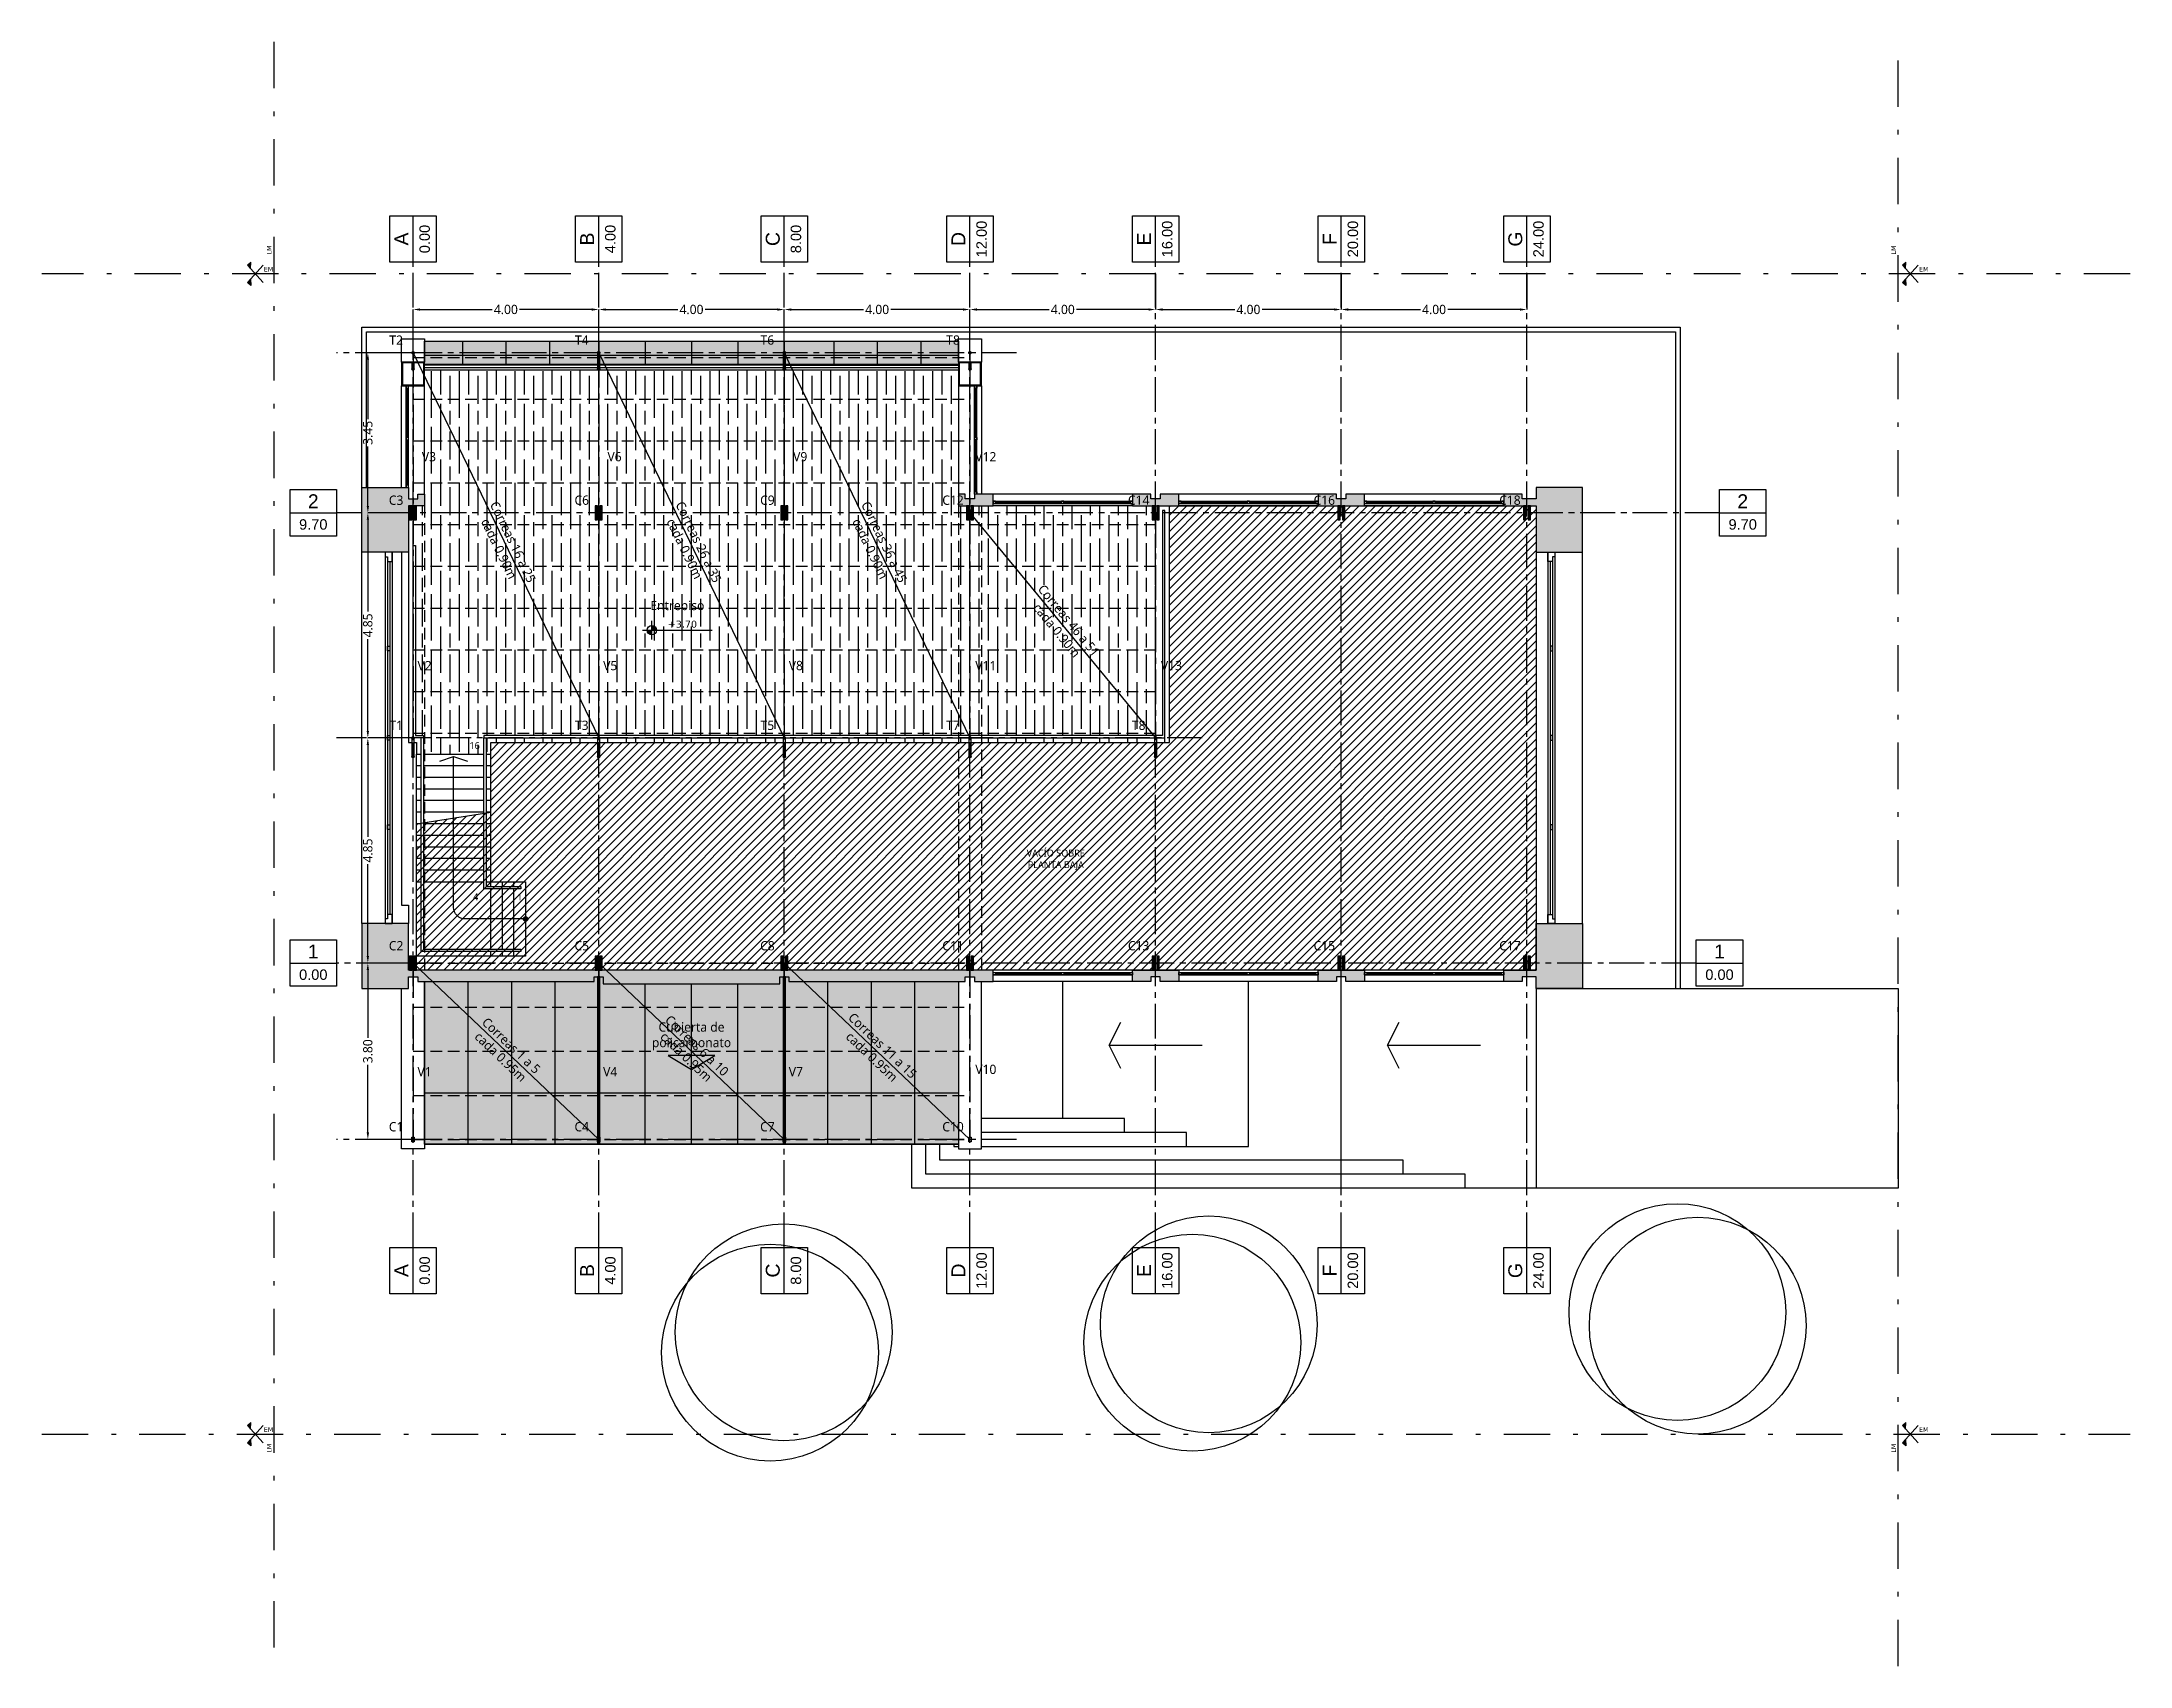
# Model space of a CAD drawing. Header units: inches. Extents: x -5 to 57, y -105 to 48.
# Drawn here: x -5 to 40, y -55 to -20 of the extents above; entities that cross this region are included whole.
import ezdxf

# ---------------------------------------------------------------- set-up
doc = ezdxf.new("R2010")
doc.units = ezdxf.units.IN
doc.header["$MEASUREMENT"] = 0
for name, pattern in [('CENTER2', [1.125, 0.75, -0.125, 0.125, -0.125]), ('CONTINUA', [0]), ('DASHDOT', [25.4, 12.7, -6.35, 0, -6.35]), ('DASHDOTX2', [2, 1, -0.5, 0, -0.5]), ('DASHED2', [0.375, 0.25, -0.125]), ('DIVIDEX2', [63.5, 25.4, -12.7, 0, -12.7, 0, -12.7])]:
    doc.linetypes.add(name, pattern=pattern)
doc.layers.get('Defpoints').update_dxf_attribs({"color": 140})
for name, color, linetype in [('AL-aberturas', 2, 'Continuous'), ('AL-Mamp', 3, 'Continuous'), ('AL-Pavimentos', 1, 'Continuous'), ('Al-Proyecciones', 1, 'DASHED2'), ('DIM-Cotas100', 2, 'Continuous'), ('DIM-Estructura', 2, 'Continuous'), ('EJES-Estructura', 3, 'CENTER2'), ('EJES-Terreno', 2, 'DIVIDEX2'), ('ES-Columna', 4, 'CONTINUA'), ('ES-CorreaViga', 240, 'Continuous'), ('ES-Primaria', 3, 'CENTER2'), ('ES-Secundaria', 1, 'DASHED2'), ('ES-Tensor', 4, 'Continuous'), ('HTC-Estructura', 250, 'CONTINUA'), ('HTC-Plantas', 8, 'Continuous'), ('HTC-Vidrios', 254, 'Continuous'), ('TXT-Estructura', 4, 'DASHDOT'), ('TXT-Locales', 1, 'Continuous')]:
    doc.layers.add(name, color=color, linetype=linetype)
doc.layers.add('HTC-Humedo', color=254, linetype='Continuous', lineweight=9)
doc.layers.add('HTC-Mamposterías', color=253, linetype='Continuous', lineweight=9)
doc.styles.add('2.0 RobotoLight', font='Roboto-Light.ttf', dxfattribs={"height": 0.2})
doc.styles.add('ARIAL', font='Roboto-Light.ttf', dxfattribs={"height": 0.03})
doc.styles.get("Standard").update_dxf_attribs({"font": 'arial.ttf'})
doc.dimstyles.new('Estructura', dxfattribs={"dimtxt": 0.2, "dimasz": 0.15, "dimexe": 0, "dimexo": 0, "dimgap": 0.04, "dimtad": 0, "dimrnd": 0.001, "dimzin": 0, "dimdsep": 46, "dimtxsty": '2.0 RobotoLight', "dimcen": 0.09, "dimclre": 8, "dimadec": 0, "dimazin": 0, "dimtfac": 1, "dimtix": 1, "dimtmove": 2, "dimatfit": 3, "dimfxl": 1, "dimtolj": 1, "dimtzin": 0, "dimarcsym": 0})

msp = doc.modelspace()

# ---------------------------------------------------------------- texts
at = {"layer": 'AL-Pavimentos', "char_height": 0.15, "attachment_point": 5, "style": 'ARIAL'}
for s, insert in [('\\pxqc;4', (4.35, -38.425)), ('\\pxqc;1', (5.3, -38.425))]:
    msp.add_mtext_dynamic_manual_height_columns(s, width=0.25, gutter_width=1250, heights=[0], dxfattribs=dict(at, insert=insert))
at = {"layer": 'Al-Proyecciones', "linetype": 'DASHED2', "insert": (4.327, -35.165), "char_height": 0.15, "attachment_point": 5, "style": 'ARIAL'}
msp.add_mtext_dynamic_manual_height_columns('\\pxqc;16', width=0.25, gutter_width=1250, heights=[0], dxfattribs=at)
at = {"layer": 'DIM-Cotas100', "lineweight": -3, "insert": (8.804, -32.473), "char_height": 0.2, "attachment_point": 2}
msp.add_mtext_dynamic_manual_height_columns('{\\fVerdana|b0|i0|c0|p34;\\H0.75x;+3.70}', width=1.11797, gutter_width=12.5, heights=[0], dxfattribs=at)
at = {"layer": 'EJES-Terreno', "linetype": 'CONTINUA', "char_height": 0.1, "attachment_point": 8, "rotation": 90}
for insert in [(-0.05, -24.453), (34.95, -24.453), (-0.05, -50.269), (34.95, -50.269)]:
    msp.add_mtext_dynamic_manual_height_columns('\\pxql;{\\fVerdana|b0|i0|c0|p34;LM}', width=0.26214, gutter_width=12.5, heights=[0], dxfattribs=dict(at, insert=insert))
at = {"layer": 'EJES-Terreno', "linetype": 'CONTINUA', "char_height": 0.1, "attachment_point": 8}
for insert in [(-0.085, -24.95), (-0.085, -24.95), (35.578, -24.95), (-0.085, -49.95), (35.578, -49.95)]:
    msp.add_mtext_dynamic_manual_height_columns('\\pxql;{\\fVerdana|b0|i0|c0|p34;EM}', width=0.26214, gutter_width=12.5, heights=[0], dxfattribs=dict(at, insert=insert))
at = {"layer": 'ES-Primaria', "lineweight": -3, "char_height": 0.2, "attachment_point": 5, "style": '2.0 RobotoLight'}
for s, insert in [('T2', (2.635, -26.428)), ('T4', (6.635, -26.428)), ('T6', (10.635, -26.428)), ('T8', (14.635, -26.428)), ('V3', (3.342, -28.941)), ('V6', (7.342, -28.941)), ('V9', (11.342, -28.941)), ('V12', (15.342, -28.941)), ('C3', (2.635, -29.878)), ('C6', (6.635, -29.878)), ('C9', (10.635, -29.878)), ('C12', (14.635, -29.878)), ('C14', (18.635, -29.878)), ('C16', (22.635, -29.878)), ('C18', (26.635, -29.878)), ('V2', (3.248, -33.441)), ('V5', (7.248, -33.441)), ('V8', (11.248, -33.441)), ('V11', (15.342, -33.441)), ('V13', (19.342, -33.441)), ('T1', (2.635, -34.728)), ('T3', (6.635, -34.728)), ('T5', (10.635, -34.728)), ('T7', (14.635, -34.728)), ('T8', (18.635, -34.728)), ('C2', (2.635, -39.478)), ('C5', (6.635, -39.478)), ('C8', (10.635, -39.478)), ('C11', (14.635, -39.478)), ('C13', (18.635, -39.478)), ('C15', (22.635, -39.478)), ('C17', (26.635, -39.478)), ('V1', (3.248, -42.191)), ('V4', (7.248, -42.191)), ('V7', (11.248, -42.191)), ('V10', (15.342, -42.141)), ('C1', (2.635, -43.378)), ('C4', (6.635, -43.378)), ('C7', (10.635, -43.378)), ('C10', (14.635, -43.378))]:
    msp.add_mtext_dynamic_manual_height_columns(s, width=2.47492, gutter_width=1, heights=[0.612], dxfattribs=dict(at, insert=insert))
at = {"layer": 'ES-Secundaria', "lineweight": -3, "char_height": 0.2, "attachment_point": 5, "style": '2.0 RobotoLight'}
for s, insert, rotation in [('Correas 16 a 25\\Pcada 0.90m', (5, -30.85), 295.7307), ('Correas 26 a 35\\Pcada 0.90m', (9, -30.85), 295.7307), ('Correas 36 a 45\\Pcada 0.90m', (13, -30.85), 295.7307), ('Correas 46 a 51 cada 0.90m', (17, -32.575), 309.5138), ('Correas 11 a 15\\Pcada 0.95m', (13, -41.75), 316.4688), ('Correas 1 a 5\\Pcada 0.95m', (5, -41.75), 316.4688), ('Correas 6 a 10\\Pcada 0.95m', (9, -41.75), 316.4688)]:
    msp.add_mtext_dynamic_manual_height_columns(s, width=2.47492, gutter_width=1, heights=[0.612], dxfattribs=dict(at, insert=insert, rotation=rotation))
at = {"layer": 'TXT-Estructura', "ltscale": 0.7, "attachment_point": 1, "rotation": 90}
for s, insert, char_height in [('\\pxqc;A', (2.6, -24.75), 0.3), ('\\pxqc;0.00', (3.137, -24.75), 0.225), ('\\pxqc;B', (6.6, -24.75), 0.3), ('\\pxqc;4.00', (7.137, -24.75), 0.225), ('\\pxqc;C', (10.6, -24.75), 0.3), ('\\pxqc;8.00', (11.137, -24.75), 0.225), ('\\pxqc;D', (14.6, -24.75), 0.3), ('\\pxqc;12.00', (15.137, -24.75), 0.225), ('\\pxqc;E', (18.6, -24.75), 0.3), ('\\pxqc;16.00', (19.137, -24.75), 0.225), ('\\pxqc;F', (22.6, -24.75), 0.3), ('\\pxqc;20.00', (23.137, -24.75), 0.225), ('\\pxqc;G', (26.6, -24.75), 0.3), ('\\pxqc;24.00', (27.137, -24.75), 0.225), ('\\pxqc;A', (2.6, -46.975), 0.3), ('\\pxqc;0.00', (3.137, -46.975), 0.225), ('\\pxqc;4.00', (7.137, -46.975), 0.225), ('\\pxqc;C', (10.6, -46.975), 0.3), ('\\pxqc;8.00', (11.137, -46.975), 0.225), ('\\pxqc;D', (14.6, -46.975), 0.3), ('\\pxqc;12.00', (15.137, -46.975), 0.225), ('\\pxqc;16.00', (19.137, -46.975), 0.225), ('\\pxqc;20.00', (23.137, -46.975), 0.225), ('\\pxqc;G', (26.6, -46.975), 0.3), ('\\pxqc;24.00', (27.137, -46.975), 0.225), ('\\pxqc;B', (6.6, -46.975), 0.3), ('\\pxqc;E', (18.6, -46.975), 0.3), ('\\pxqc;F', (22.6, -46.975), 0.3)]:
    msp.add_mtext_dynamic_manual_height_columns(s, width=1, gutter_width=12.5, heights=[0], dxfattribs=dict(at, insert=insert, char_height=char_height))
at = {"layer": 'TXT-Estructura', "ltscale": 0.7, "attachment_point": 1}
for s, insert, char_height in [('\\pxqc;2', (0.35, -29.75), 0.3), ('\\pxqc;2', (31.15, -29.75), 0.3), ('\\pxqc;9.70', (0.35, -30.287), 0.225), ('\\pxqc;9.70', (31.15, -30.287), 0.225), ('\\pxqc;1', (0.35, -39.45), 0.3), ('\\pxqc;1', (30.65, -39.45), 0.3), ('\\pxqc;0.00', (0.35, -39.987), 0.225), ('\\pxqc;0.00', (30.65, -39.987), 0.225)]:
    msp.add_mtext_dynamic_manual_height_columns(s, width=1, gutter_width=12.5, heights=[0], dxfattribs=dict(at, insert=insert, char_height=char_height))
at = {"layer": 'TXT-Locales', "lineweight": -3, "char_height": 0.2, "attachment_point": 5, "style": '2.0 RobotoLight'}
for s, width, heights, insert in [('Entrepiso', 2.32068, [0], (8.695, -32.179)), ('Cubierta de policarbonato', 2.47492, [0.612], (9, -41.429))]:
    msp.add_mtext_dynamic_manual_height_columns(s, width=width, gutter_width=1, heights=heights, dxfattribs=dict(at, insert=insert))
at = {"layer": 'TXT-Locales', "insert": (16.849, -37.625), "char_height": 0.15, "attachment_point": 5, "style": 'ARIAL'}
msp.add_mtext_dynamic_manual_height_columns('VACÍO SOBRE PLANTA BAJA', width=1.82802, gutter_width=1250, heights=[0], dxfattribs=at)

# ---------------------------------------------------------------- blocks, each defined once
blk = doc.blocks.new('columna')
at = {"layer": 'HTC-Estructura'}
h = blk.add_hatch(color=256, dxfattribs=at)
h.dxf.hatch_style = 1
h.paths.add_polyline_path([(0.1, 0), (0.15, 0), (0.15, 0.3), (0.1, 0.3)])
h.paths.add_polyline_path([(0, 0), (0.05, 0), (0.05, 0.3), (0, 0.3)])
for points in [[(0, 0), (0.05, 0), (0.05, 0.3), (0, 0.3)], [(0.1, 0), (0.15, 0), (0.15, 0.3), (0.1, 0.3)]]:
    blk.add_lwpolyline(points, close=True)
blk = doc.blocks.new('casilleros')
at = {"color": 4, "linetype": 'Continuous', "ltscale": 0.7}
blk.add_line((-0.5, 0), (0.5, 0), dxfattribs=at)
blk.add_lwpolyline([(0.5, -0.5), (-0.5, -0.5), (-0.5, 0.5), (0.5, 0.5)], close=True, dxfattribs=at)
blk = doc.blocks.new('eje')
h = blk.add_hatch(color=256)
h.dxf.hatch_style = 1
h.paths.add_polyline_path([(-277.836, -131.917), (-277.829, -132.058), (-277.762, -131.984)])
h = blk.add_hatch(color=256)
h.dxf.hatch_style = 1
h.paths.add_polyline_path([(-277.762, -132.353), (-277.829, -132.279), (-277.836, -132.42)])
at = {"linetype": 'CONTINUA'}
for points in [[(-277.829, -132.058), (-277.836, -131.917), (-277.762, -131.984), (-278.1, -132.353)], [(-277.829, -132.279), (-277.836, -132.42), (-277.762, -132.353), (-278.1, -131.984)]]:
    blk.add_lwpolyline(points, dxfattribs=at)
blk = doc.blocks.new('VentanalesLateral')
at = {"color": 9, "lineweight": -3}
for p, q in [((0, 0), (3, 0)), ((0, -0.05), (3, -0.05))]:
    blk.add_line(p, q, dxfattribs=at)
at = {"color": 0, "lineweight": -3}
for p, q in [((0.05, -0.025), (1.475, -0.025)), ((1.525, -0.025), (2.95, -0.025))]:
    blk.add_line(p, q, dxfattribs=at)
for points in [[(0, 0), (0.05, 0), (0.05, -0.05), (0, -0.05)], [(2.95, 0), (3, 0), (3, -0.05), (2.95, -0.05)], [(1.475, 0), (1.525, 0), (1.525, -0.05), (1.475, -0.05)]]:
    blk.add_lwpolyline(points, close=True, dxfattribs=at)
blk = doc.blocks.new('Ventana01')
at = {"color": 9, "lineweight": -3}
for p, q in [((-0.05, -2.34), (-0.05, 0)), ((0, -2.34), (0, 0))]:
    blk.add_line(p, q, dxfattribs=at)
at = {"color": 0, "lineweight": -3}
for p, q in [((-0.025, -1.115), (-0.025, -0.05)), ((-0.025, -2.29), (-0.025, -1.165))]:
    blk.add_line(p, q, dxfattribs=at)
for points in [[(-0.05, -0.05), (-0.05, 0), (0, 0), (0, -0.05)], [(-0.05, -1.165), (-0.05, -1.115), (0, -1.115), (0, -1.165)], [(-0.05, -2.34), (-0.05, -2.29), (0, -2.29), (0, -2.34)]]:
    blk.add_lwpolyline(points, close=True, dxfattribs=at)
blk = doc.blocks.new('Ventana02')
at = {"color": 9, "lineweight": -3}
for p, q in [((-0.05, 0), (-0.05, 2.19)), ((0, 0), (0, 2.19))]:
    blk.add_line(p, q, dxfattribs=at)
at = {"color": 0, "lineweight": -3}
for p, q in [((-0.025, 1.075), (-0.025, 2.14)), ((-0.025, 0.05), (-0.025, 1.025))]:
    blk.add_line(p, q, dxfattribs=at)
for points in [[(0, 2.14), (0, 2.19), (-0.05, 2.19), (-0.05, 2.14)], [(0, 1.025), (0, 1.075), (-0.05, 1.075), (-0.05, 1.025)], [(0, 0), (0, 0.05), (-0.05, 0.05), (-0.05, 0)]]:
    blk.add_lwpolyline(points, close=True, dxfattribs=at)
blk = doc.blocks.new('VentanaExtremos')
at = {"layer": 'AL-aberturas', "color": 8}
for p, q in [((-0.15, 8), (-0.15, 0)), ((-0.05, 7.8), (-0.05, 0.2)), ((0, 8), (0, 0))]:
    blk.add_line(p, q, dxfattribs=at)
at = {"layer": 'AL-aberturas', "lineweight": -3}
blk.add_line((-0.1, 7.8), (-0.1, 0.1), dxfattribs=at)
for points in [[(-0.15, 7.9), (-0.1, 7.9), (-0.1, 7.8), (0, 7.8), (0, 8), (-0.15, 8)], [(-0.1, 5.975), (-0.05, 5.975), (-0.05, 5.875), (-0.1, 5.875)], [(-0.1, 4.05), (-0.05, 4.05), (-0.05, 3.95), (-0.1, 3.95)], [(-0.1, 2.125), (-0.05, 2.125), (-0.05, 2.025), (-0.1, 2.025)]]:
    blk.add_lwpolyline(points, close=True, dxfattribs=at)
at = {"layer": 'AL-aberturas'}
blk.add_lwpolyline([(0, 0.2), (-0.1, 0.2), (-0.1, 0.1), (-0.15, 0.1), (-0.15, 0), (0, 0), (0, 0.2)], dxfattribs=at)
blk = doc.blocks.new('NivelPlanta')
at = {"lineweight": -3}
h = blk.add_hatch(color=256, dxfattribs=at)
h.dxf.hatch_style = 1
h.paths.add_polyline_path([(-0.1, 0, 0.414214), (0, -0.1), (0, 0)])
h.paths.add_polyline_path([(0, 0.1), (0, 0), (0.1, 0, 0.414214)])
for p, q in [((-0.2, 0), (1.3, 0)), ((0, -0.2), (0, 0.2))]:
    blk.add_line(p, q, dxfattribs=at)
blk.add_circle((0, 0), 0.1, dxfattribs=at)
blk = doc.blocks.new('*D58')
at = {"layer": 'Defpoints', "color": 0, "lineweight": -3, "transparency": 16777216}
for p in [(3, -26.7), (2.026, -30.15), (3, -30.15)]:
    blk.add_point(p, dxfattribs=at)
at = {"layer": 'DIM-Estructura', "color": 8, "lineweight": -2, "transparency": 16777216}
for p, q in [((3, -26.7), (2.026, -26.7)), ((3, -30.15), (2.026, -30.15))]:
    blk.add_line(p, q, dxfattribs=at)
at = {"layer": 'DIM-Estructura', "color": 0, "lineweight": -2, "transparency": 16777216}
for p, q in [((2.026, -26.85), (2.026, -28.13)), ((2.026, -30), (2.026, -28.72))]:
    blk.add_line(p, q, dxfattribs=at)
at = {"layer": 'DIM-Estructura', "color": 0, "lineweight": -3, "transparency": 16777216}
for points in [[(2.001, -26.85), (2.051, -26.85), (2.026, -26.7)], [(2.001, -30), (2.051, -30), (2.026, -30.15)]]:
    blk.add_solid(points, dxfattribs=at)
at = {"layer": 'DIM-Estructura', "color": 0, "lineweight": -3, "transparency": 16777216, "insert": (2.026, -28.425), "char_height": 0.2, "attachment_point": 5, "rotation": 90, "style": '2.0 RobotoLight'}
blk.add_mtext('\\A1;3.45', dxfattribs=at)
blk = doc.blocks.new('*D59')
at = {"layer": 'Defpoints', "color": 0, "lineweight": -3, "transparency": 16777216}
for p in [(3, -30.15), (2.026, -35), (3, -35)]:
    blk.add_point(p, dxfattribs=at)
at = {"layer": 'DIM-Estructura', "color": 8, "lineweight": -2, "transparency": 16777216}
for p, q in [((3, -30.15), (2.026, -30.15)), ((3, -35), (2.026, -35))]:
    blk.add_line(p, q, dxfattribs=at)
at = {"layer": 'DIM-Estructura', "color": 0, "lineweight": -2, "transparency": 16777216}
for p, q in [((2.026, -30.3), (2.026, -32.278)), ((2.026, -34.85), (2.026, -32.872))]:
    blk.add_line(p, q, dxfattribs=at)
at = {"layer": 'DIM-Estructura', "color": 0, "lineweight": -3, "transparency": 16777216}
for points in [[(2.001, -30.3), (2.051, -30.3), (2.026, -30.15)], [(2.001, -34.85), (2.051, -34.85), (2.026, -35)]]:
    blk.add_solid(points, dxfattribs=at)
at = {"layer": 'DIM-Estructura', "color": 0, "lineweight": -3, "transparency": 16777216, "insert": (2.026, -32.575), "char_height": 0.2, "attachment_point": 5, "rotation": 90, "style": '2.0 RobotoLight'}
blk.add_mtext('\\A1;4.85', dxfattribs=at)
blk = doc.blocks.new('*D60')
at = {"layer": 'Defpoints', "color": 0, "lineweight": -3, "transparency": 16777216}
for p in [(3, -35), (2.026, -39.85), (3, -39.85)]:
    blk.add_point(p, dxfattribs=at)
at = {"layer": 'DIM-Estructura', "color": 8, "lineweight": -2, "transparency": 16777216}
for p, q in [((3, -35), (2.026, -35)), ((3, -39.85), (2.026, -39.85))]:
    blk.add_line(p, q, dxfattribs=at)
at = {"layer": 'DIM-Estructura', "color": 0, "lineweight": -2, "transparency": 16777216}
for p, q in [((2.026, -35.15), (2.026, -37.128)), ((2.026, -39.7), (2.026, -37.722))]:
    blk.add_line(p, q, dxfattribs=at)
at = {"layer": 'DIM-Estructura', "color": 0, "lineweight": -3, "transparency": 16777216}
for points in [[(2.001, -35.15), (2.051, -35.15), (2.026, -35)], [(2.001, -39.7), (2.051, -39.7), (2.026, -39.85)]]:
    blk.add_solid(points, dxfattribs=at)
at = {"layer": 'DIM-Estructura', "color": 0, "lineweight": -3, "transparency": 16777216, "insert": (2.026, -37.425), "char_height": 0.2, "attachment_point": 5, "rotation": 90, "style": '2.0 RobotoLight'}
blk.add_mtext('\\A1;4.85', dxfattribs=at)
blk = doc.blocks.new('*D61')
at = {"layer": 'Defpoints', "color": 0, "lineweight": -3, "transparency": 16777216}
for p in [(3, -39.85), (2.026, -43.65), (3, -43.65)]:
    blk.add_point(p, dxfattribs=at)
at = {"layer": 'DIM-Estructura', "color": 8, "lineweight": -2, "transparency": 16777216}
for p, q in [((3, -39.85), (2.026, -39.85)), ((3, -43.65), (2.026, -43.65))]:
    blk.add_line(p, q, dxfattribs=at)
at = {"layer": 'DIM-Estructura', "color": 0, "lineweight": -2, "transparency": 16777216}
for p, q in [((2.026, -40), (2.026, -41.458)), ((2.026, -43.5), (2.026, -42.042))]:
    blk.add_line(p, q, dxfattribs=at)
at = {"layer": 'DIM-Estructura', "color": 0, "lineweight": -3, "transparency": 16777216}
for points in [[(2.001, -40), (2.051, -40), (2.026, -39.85)], [(2.001, -43.5), (2.051, -43.5), (2.026, -43.65)]]:
    blk.add_solid(points, dxfattribs=at)
at = {"layer": 'DIM-Estructura', "color": 0, "lineweight": -3, "transparency": 16777216, "insert": (2.026, -41.75), "char_height": 0.2, "attachment_point": 5, "rotation": 90, "style": '2.0 RobotoLight'}
blk.add_mtext('\\A1;3.80', dxfattribs=at)
blk = doc.blocks.new('*D62')
at = {"layer": 'Defpoints', "color": 0, "lineweight": -3, "transparency": 16777216}
for p in [(7, -25.769), (3, -26.7), (7, -26.7)]:
    blk.add_point(p, dxfattribs=at)
at = {"layer": 'DIM-Estructura', "color": 8, "lineweight": -2, "transparency": 16777216}
for p, q in [((3, -26.7), (3, -25.769)), ((7, -26.7), (7, -25.769))]:
    blk.add_line(p, q, dxfattribs=at)
at = {"layer": 'DIM-Estructura', "color": 0, "lineweight": -2, "transparency": 16777216}
for p, q in [((3.15, -25.769), (4.705, -25.769)), ((6.85, -25.769), (5.295, -25.769))]:
    blk.add_line(p, q, dxfattribs=at)
at = {"layer": 'DIM-Estructura', "color": 0, "lineweight": -3, "transparency": 16777216}
for points in [[(3.15, -25.744), (3.15, -25.794), (3, -25.769)], [(6.85, -25.744), (6.85, -25.794), (7, -25.769)]]:
    blk.add_solid(points, dxfattribs=at)
at = {"layer": 'DIM-Estructura', "color": 0, "lineweight": -3, "transparency": 16777216, "insert": (5, -25.769), "char_height": 0.2, "attachment_point": 5, "style": '2.0 RobotoLight'}
blk.add_mtext('\\A1;4.00', dxfattribs=at)
blk = doc.blocks.new('*D63')
at = {"layer": 'Defpoints', "color": 0, "lineweight": -3, "transparency": 16777216}
for p in [(11, -25.769), (7, -26.7), (11, -26.7)]:
    blk.add_point(p, dxfattribs=at)
at = {"layer": 'DIM-Estructura', "color": 8, "lineweight": -2, "transparency": 16777216}
for p, q in [((7, -26.7), (7, -25.769)), ((11, -26.7), (11, -25.769))]:
    blk.add_line(p, q, dxfattribs=at)
at = {"layer": 'DIM-Estructura', "color": 0, "lineweight": -2, "transparency": 16777216}
for p, q in [((7.15, -25.769), (8.705, -25.769)), ((10.85, -25.769), (9.295, -25.769))]:
    blk.add_line(p, q, dxfattribs=at)
at = {"layer": 'DIM-Estructura', "color": 0, "lineweight": -3, "transparency": 16777216}
for points in [[(7.15, -25.744), (7.15, -25.794), (7, -25.769)], [(10.85, -25.744), (10.85, -25.794), (11, -25.769)]]:
    blk.add_solid(points, dxfattribs=at)
at = {"layer": 'DIM-Estructura', "color": 0, "lineweight": -3, "transparency": 16777216, "insert": (9, -25.769), "char_height": 0.2, "attachment_point": 5, "style": '2.0 RobotoLight'}
blk.add_mtext('\\A1;4.00', dxfattribs=at)
blk = doc.blocks.new('*D64')
at = {"layer": 'Defpoints', "color": 0, "lineweight": -3, "transparency": 16777216}
for p in [(15, -25.769), (11, -26.7), (15, -26.7)]:
    blk.add_point(p, dxfattribs=at)
at = {"layer": 'DIM-Estructura', "color": 8, "lineweight": -2, "transparency": 16777216}
for p, q in [((11, -26.7), (11, -25.769)), ((15, -26.7), (15, -25.769))]:
    blk.add_line(p, q, dxfattribs=at)
at = {"layer": 'DIM-Estructura', "color": 0, "lineweight": -2, "transparency": 16777216}
for p, q in [((11.15, -25.769), (12.705, -25.769)), ((14.85, -25.769), (13.295, -25.769))]:
    blk.add_line(p, q, dxfattribs=at)
at = {"layer": 'DIM-Estructura', "color": 0, "lineweight": -3, "transparency": 16777216}
for points in [[(11.15, -25.744), (11.15, -25.794), (11, -25.769)], [(14.85, -25.744), (14.85, -25.794), (15, -25.769)]]:
    blk.add_solid(points, dxfattribs=at)
at = {"layer": 'DIM-Estructura', "color": 0, "lineweight": -3, "transparency": 16777216, "insert": (13, -25.769), "char_height": 0.2, "attachment_point": 5, "style": '2.0 RobotoLight'}
blk.add_mtext('\\A1;4.00', dxfattribs=at)
blk = doc.blocks.new('*D65')
at = {"layer": 'Defpoints', "color": 0, "lineweight": -3, "transparency": 16777216}
for p in [(19, -25), (19, -25.769), (15, -26.7)]:
    blk.add_point(p, dxfattribs=at)
at = {"layer": 'DIM-Estructura', "color": 8, "lineweight": -2, "transparency": 16777216}
for p, q in [((19, -25), (19, -25.769)), ((15, -26.7), (15, -25.769))]:
    blk.add_line(p, q, dxfattribs=at)
at = {"layer": 'DIM-Estructura', "color": 0, "lineweight": -2, "transparency": 16777216}
for p, q in [((15.15, -25.769), (16.705, -25.769)), ((18.85, -25.769), (17.295, -25.769))]:
    blk.add_line(p, q, dxfattribs=at)
at = {"layer": 'DIM-Estructura', "color": 0, "lineweight": -3, "transparency": 16777216}
for points in [[(15.15, -25.744), (15.15, -25.794), (15, -25.769)], [(18.85, -25.744), (18.85, -25.794), (19, -25.769)]]:
    blk.add_solid(points, dxfattribs=at)
at = {"layer": 'DIM-Estructura', "color": 0, "lineweight": -3, "transparency": 16777216, "insert": (17, -25.769), "char_height": 0.2, "attachment_point": 5, "style": '2.0 RobotoLight'}
blk.add_mtext('\\A1;4.00', dxfattribs=at)
blk = doc.blocks.new('*D66')
at = {"layer": 'Defpoints', "color": 0, "lineweight": -3, "transparency": 16777216}
for p in [(19, -25), (23, -25), (23, -25.769)]:
    blk.add_point(p, dxfattribs=at)
at = {"layer": 'DIM-Estructura', "color": 8, "lineweight": -2, "transparency": 16777216}
for p, q in [((19, -25), (19, -25.769)), ((23, -25), (23, -25.769))]:
    blk.add_line(p, q, dxfattribs=at)
at = {"layer": 'DIM-Estructura', "color": 0, "lineweight": -2, "transparency": 16777216}
for p, q in [((19.15, -25.769), (20.705, -25.769)), ((22.85, -25.769), (21.295, -25.769))]:
    blk.add_line(p, q, dxfattribs=at)
at = {"layer": 'DIM-Estructura', "color": 0, "lineweight": -3, "transparency": 16777216}
for points in [[(19.15, -25.744), (19.15, -25.794), (19, -25.769)], [(22.85, -25.744), (22.85, -25.794), (23, -25.769)]]:
    blk.add_solid(points, dxfattribs=at)
at = {"layer": 'DIM-Estructura', "color": 0, "lineweight": -3, "transparency": 16777216, "insert": (21, -25.769), "char_height": 0.2, "attachment_point": 5, "style": '2.0 RobotoLight'}
blk.add_mtext('\\A1;4.00', dxfattribs=at)
blk = doc.blocks.new('*D67')
at = {"layer": 'Defpoints', "color": 0, "lineweight": -3, "transparency": 16777216}
for p in [(23, -25), (27, -25), (27, -25.769)]:
    blk.add_point(p, dxfattribs=at)
at = {"layer": 'DIM-Estructura', "color": 8, "lineweight": -2, "transparency": 16777216}
for p, q in [((23, -25), (23, -25.769)), ((27, -25), (27, -25.769))]:
    blk.add_line(p, q, dxfattribs=at)
at = {"layer": 'DIM-Estructura', "color": 0, "lineweight": -2, "transparency": 16777216}
for p, q in [((23.15, -25.769), (24.705, -25.769)), ((26.85, -25.769), (25.295, -25.769))]:
    blk.add_line(p, q, dxfattribs=at)
at = {"layer": 'DIM-Estructura', "color": 0, "lineweight": -3, "transparency": 16777216}
for points in [[(23.15, -25.744), (23.15, -25.794), (23, -25.769)], [(26.85, -25.744), (26.85, -25.794), (27, -25.769)]]:
    blk.add_solid(points, dxfattribs=at)
at = {"layer": 'DIM-Estructura', "color": 0, "lineweight": -3, "transparency": 16777216, "insert": (25, -25.769), "char_height": 0.2, "attachment_point": 5, "style": '2.0 RobotoLight'}
blk.add_mtext('\\A1;4.00', dxfattribs=at)

# ---------------------------------------------------------------- dimensions: what is measured, and where the dimension line sits
at = {"layer": 'DIM-Estructura', "lineweight": -3}
for base, p1, p2, picture, middle in [((19, -25.769), (15, -26.7), (19, -25), '*D65', (17, -25.769)), ((23, -25.769), (19, -25), (23, -25), '*D66', (21, -25.769)), ((27, -25.769), (23, -25), (27, -25), '*D67', (25, -25.769)), ((7, -25.769), (3, -26.7), (7, -26.7), '*D62', (5, -25.769)), ((11, -25.769), (7, -26.7), (11, -26.7), '*D63', (9, -25.769)), ((15, -25.769), (11, -26.7), (15, -26.7), '*D64', (13, -25.769))]:
    dim = msp.add_linear_dim(base=base, p1=p1, p2=p2, dimstyle='Estructura', dxfattribs=at)
    dim.commit()
    dim.dimension.update_dxf_attribs({"geometry": picture, "text_midpoint": middle})
for base, p1, p2, picture, middle in [((2.026, -30.15), (3, -26.7), (3, -30.15), '*D58', (2.026, -28.425)), ((2.026, -35), (3, -30.15), (3, -35), '*D59', (2.026, -32.575)), ((2.026, -39.85), (3, -35), (3, -39.85), '*D60', (2.026, -37.425)), ((2.026, -43.65), (3, -39.85), (3, -43.65), '*D61', (2.026, -41.75))]:
    dim = msp.add_linear_dim(base=base, p1=p1, p2=p2, angle=90, dimstyle='Estructura', dxfattribs=at)
    dim.commit()
    dim.dimension.update_dxf_attribs({"geometry": picture, "text_midpoint": middle})

# ---------------------------------------------------------------- hatches: boundary and pattern name
at = {"layer": 'AL-Pavimentos'}
h = msp.add_hatch(color=256, dxfattribs=at)
h.dxf.hatch_style = 1
edge = h.paths.add_edge_path()
edge.add_arc((5.425, -38.9), 0.05, 0, 360)
at = {"layer": 'Al-Proyecciones', "lineweight": -3}
h = msp.add_hatch(dxfattribs=at)
h.set_pattern_fill('LINE', color=9, angle=45)
h.paths.add_polyline_path([(15.025, -35.1), (15.025, -35.4, -1), (14.975, -35.4), (14.975, -35.1), (11.025, -35.1), (11.025, -35.4, -1), (10.975, -35.4), (10.975, -35.1), (7.025, -35.1), (7.025, -35.4, -1), (6.975, -35.4), (6.975, -35.1), (4.675, -35.1), (4.675, -36.6), (3.075, -36.85), (3.075, -39.7), (2.9, -39.7), (2.9, -40), (27.2, -40), (27.2, -30), (19.3, -30), (19.3, -35.1), (19.025, -35.1), (19.025, -35.4, -1), (18.975, -35.4), (18.975, -35.1)])
h.paths.add_polyline_path([(10.975, -35.4, -1), (11.025, -35.4, -1)], flags=17)
at = {"layer": 'HTC-Humedo', "lineweight": -3}
h = msp.add_hatch(dxfattribs=at)
h.set_pattern_fill('GOST_WOOD', color=256, scale=0.1)
h.set_pattern_definition([(90, (0, 0), (0.6, -4e-17), [1, -0.2]), (90, (0.2, -0.2), (0.6, -4e-17), [0.6, -0.15, 0.3, -0.15]), (90, (0.4, -0.5), (0.6, -4e-17), [1, -0.2])])
h.paths.add_polyline_path([(14.925, -30.3), (14.925, -30), (14.75, -30), (14.75, -29.75), (14.75, -27.41), (14.75, -27.07), (3.25, -27.07), (3.25, -27.41), (3.25, -29.75), (3.25, -30), (3.075, -30), (3.075, -30.3), (3.025, -30.3), (3.025, -30), (2.975, -30), (2.975, -30.3), (2.925, -30.3), (2.925, -30), (2.9, -30), (2.9, -31), (2.9, -35.1), (2.975, -35.1), (2.975, -35.075, -1), (3.025, -35.075), (3.025, -35.1), (3.075, -35.1), (3.075, -35.35), (3.175, -35.35), (3.175, -35), (3, -35), (3, -30.85), (3.05, -30.85), (3.05, -34.95), (3.225, -34.95), (3.225, -35.35), (4.525, -35.35), (4.525, -35), (4.525, -34.95), (19.15, -34.95), (19.15, -30.1), (19.2, -30.1), (19.2, -35), (4.575, -35), (4.575, -35.35), (4.675, -35.35), (4.675, -35.1), (6.975, -35.1), (6.975, -35.075, -1), (7.025, -35.075), (7.025, -35.1), (10.975, -35.1), (10.975, -35.075, -1), (11.025, -35.075), (11.025, -35.1), (14.975, -35.1), (14.975, -35.075, -1), (15.025, -35.075), (15.025, -35.1), (18.975, -35.1), (18.975, -35.075, -1), (19.025, -35.075), (19.025, -35.1), (19.3, -35.1), (19.3, -30), (19.075, -30), (19.075, -30.3), (19.025, -30.3), (19.025, -30), (18.975, -30), (18.975, -30.3), (18.925, -30.3), (18.925, -30), (18.5, -30), (15.5, -30), (15.075, -30), (15.075, -30.3), (15.025, -30.3), (15.025, -30), (14.975, -30), (14.975, -30.3)])
h.paths.add_polyline_path([(11.075, -30.3), (11.025, -30.3), (11.025, -30), (11.075, -30)], flags=16)
h.paths.add_polyline_path([(7.075, -30.3), (7.025, -30.3), (7.025, -30), (7.075, -30)], flags=16)
at = {"layer": 'HTC-Mamposterías', "lineweight": -3}
h = msp.add_hatch(color=256, dxfattribs=at)
h.dxf.hatch_style = 1
h.paths.add_polyline_path([(15.5, -30), (15.5, -29.75), (15.1, -29.75), (15.1, -29.85), (14.9, -29.85), (14.9, -29.75), (14.75, -29.75), (14.75, -30)])
h.paths.add_polyline_path([(19.5, -30), (19.5, -29.75), (19.1, -29.75), (19.1, -29.85), (18.9, -29.85), (18.9, -29.75), (18.5, -29.75), (18.5, -30)])
h.paths.add_polyline_path([(23.5, -30), (23.5, -29.75), (23.1, -29.75), (23.1, -29.85), (22.9, -29.85), (22.9, -29.75), (22.5, -29.75), (22.5, -30)])
h.paths.add_polyline_path([(28.2, -29.6), (27.2, -29.6), (27.2, -29.85), (26.9, -29.85), (26.9, -29.75), (26.5, -29.75), (26.5, -30), (27.2, -30), (27.2, -31), (28.2, -31)])
h.paths.add_polyline_path([(2.9, -29.85), (3.1, -29.85), (3.1, -29.75), (3.25, -29.75), (3.25, -30), (2.9, -30), (2.9, -31), (1.9, -31), (1.9, -29.6), (2.9, -29.6)])
h.paths.add_polyline_path([(15.5, -40.25), (15.5, -40), (2.9, -40), (2.9, -39), (1.9, -39), (1.9, -40.4), (2.9, -40.4), (2.9, -40.15), (3.1, -40.15), (3.1, -40.25), (6.9, -40.25), (6.9, -40.15), (7.1, -40.15), (7.1, -40.3), (10.9, -40.3), (10.9, -40.15), (11.1, -40.15), (11.1, -40.25), (14.9, -40.25), (14.9, -40.15), (15.1, -40.15), (15.1, -40.25)])
h.paths.add_polyline_path([(19.5, -40), (19.5, -40.25), (19.1, -40.25), (19.1, -40.15), (18.9, -40.15), (18.9, -40.25), (18.5, -40.25), (18.5, -40)])
h.paths.add_polyline_path([(23.5, -40), (23.5, -40.25), (23.1, -40.25), (23.1, -40.15), (22.9, -40.15), (22.9, -40.25), (22.5, -40.25), (22.5, -40)])
h.paths.add_polyline_path([(28.2, -40.4), (27.2, -40.4), (27.2, -40.15), (26.9, -40.15), (26.9, -40.25), (26.5, -40.25), (26.5, -40), (27.2, -40), (27.2, -39), (28.2, -39)])
at = {"layer": 'HTC-Plantas', "lineweight": -3}
h = msp.add_hatch(color=256, dxfattribs=at)
h.dxf.hatch_style = 1
h.paths.add_polyline_path([(9, -42.143), (9.5, -41.843), (8.5, -41.843)])
at = {"layer": 'HTC-Vidrios', "lineweight": -3}
h = msp.add_hatch(color=256, dxfattribs=at)
h.dxf.hatch_style = 1
h.paths.add_polyline_path([(3.25, -26.45), (14.75, -26.45), (14.75, -26.95), (3.25, -26.95)])
h = msp.add_hatch(color=256, dxfattribs=at)
h.dxf.hatch_style = 1
h.paths.add_polyline_path([(3.25, -40.25), (6.9, -40.25), (6.9, -40.15), (7.1, -40.15), (7.1, -40.3), (10.9, -40.3), (10.9, -40.15), (11.1, -40.15), (11.1, -40.25), (14.75, -40.25), (14.75, -43.75), (3.25, -43.75)])

# ---------------------------------------------------------------- linework, layer by layer
at = {"layer": 'AL-aberturas'}
for points in [[(2.75, -27.41), (3.25, -27.41), (3.25, -26.9), (2.75, -26.9)], [(2.77, -27.39), (3.23, -27.39), (3.23, -26.92), (2.77, -26.92)], [(7, -26.95), (11, -26.95), (11, -26.97), (7, -26.97)], [(14.75, -27.41), (15.25, -27.41), (15.25, -26.9), (14.75, -26.9)], [(14.77, -27.39), (15.23, -27.39), (15.23, -26.92), (14.77, -26.92)]]:
    msp.add_lwpolyline(points, close=True, dxfattribs=at)
for points in [[(3.25, -26.95), (7, -26.95), (7, -26.97), (3.25, -26.97)], [(14.75, -26.95), (11, -26.95), (11, -26.97), (14.75, -26.97)]]:
    msp.add_lwpolyline(points, dxfattribs=at)
at = {"layer": 'AL-Mamp', "color": 2}
for p, q in [((18.5, -29.75), (15.5, -29.75)), ((18.5, -30), (15.5, -30)), ((22.5, -29.75), (19.5, -29.75)), ((22.5, -30), (19.5, -30)), ((26.5, -29.75), (23.5, -29.75)), ((26.5, -30), (23.5, -30)), ((1.9, -39), (1.9, -31)), ((27.2, -31), (27.2, -39)), ((28.2, -39), (28.2, -31)), ((18.5, -40), (15.5, -40)), ((22.5, -40), (19.5, -40)), ((26.5, -40), (23.5, -40)), ((18.5, -40.25), (15.5, -40.25)), ((22.5, -40.25), (19.5, -40.25)), ((26.5, -40.25), (23.5, -40.25))]:
    msp.add_line(p, q, dxfattribs=at)
at = {"layer": 'AL-Mamp', "color": 1, "lineweight": -3}
for points in [[(2.75, -26.9), (2.75, -26.4), (3.25, -26.4), (3.25, -26.9)], [(14.75, -26.9), (14.75, -26.4), (15.25, -26.4), (15.25, -26.9)]]:
    msp.add_lwpolyline(points, dxfattribs=at)
at = {"layer": 'AL-Mamp'}
for points in [[(2.9, -29.85), (3.1, -29.85), (3.1, -29.75), (3.25, -29.75), (3.25, -30), (2.9, -30), (2.9, -31), (1.9, -31), (1.9, -29.6), (2.9, -29.6)], [(28.2, -29.6), (27.2, -29.6), (27.2, -29.85), (26.9, -29.85), (26.9, -29.75), (26.5, -29.75), (26.5, -30), (27.2, -30), (27.2, -31), (28.2, -31)], [(15.5, -40.25), (15.5, -40), (2.9, -40), (2.9, -39), (1.9, -39), (1.9, -40.4), (2.9, -40.4), (2.9, -40.15), (3.1, -40.15), (3.1, -40.25), (6.9, -40.25), (6.9, -40.15), (7.1, -40.15), (7.1, -40.3), (10.9, -40.3), (10.9, -40.15), (11.1, -40.15), (11.1, -40.25), (14.9, -40.25), (14.9, -40.15), (15.1, -40.15), (15.1, -40.25)], [(28.2, -40.4), (27.2, -40.4), (27.2, -40.15), (26.9, -40.15), (26.9, -40.25), (26.5, -40.25), (26.5, -40), (27.2, -40), (27.2, -39), (28.2, -39)]]:
    msp.add_lwpolyline(points, close=True, dxfattribs=at)
for points in [[(15.5, -30), (15.5, -29.75), (15.1, -29.75), (15.1, -29.85), (14.9, -29.85), (14.9, -29.75), (14.75, -29.75), (14.75, -30), (15.5, -30)], [(19.5, -30), (19.5, -29.75), (19.1, -29.75), (19.1, -29.85), (18.9, -29.85), (18.9, -29.75), (18.5, -29.75), (18.5, -30), (19.5, -30)], [(23.5, -30), (23.5, -29.75), (23.1, -29.75), (23.1, -29.85), (22.9, -29.85), (22.9, -29.75), (22.5, -29.75), (22.5, -30), (23.5, -30)], [(19.5, -40), (19.5, -40.25), (19.1, -40.25), (19.1, -40.15), (18.9, -40.15), (18.9, -40.25), (18.5, -40.25), (18.5, -40), (19.5, -40)], [(23.5, -40), (23.5, -40.25), (23.1, -40.25), (23.1, -40.15), (22.9, -40.15), (22.9, -40.25), (22.5, -40.25), (22.5, -40), (23.5, -40)]]:
    msp.add_lwpolyline(points, dxfattribs=at)
at = {"layer": 'AL-Mamp', "color": 2}
msp.add_lwpolyline([(2.75, -31), (2.75, -38.6), (2.9, -38.6), (2.9, -39)], dxfattribs=at)
at = {"layer": 'AL-Pavimentos'}
for p, q in [((4.063, -26.45), (4.063, -26.95)), ((5, -26.45), (5, -26.95)), ((5.938, -26.45), (5.938, -26.95)), ((7, -26.45), (7, -26.95)), ((8, -26.45), (8, -26.95)), ((9, -26.45), (9, -26.95)), ((10, -26.45), (10, -26.95)), ((11, -26.45), (11, -26.95)), ((12.063, -26.45), (12.063, -26.95)), ((13, -26.45), (13, -26.95)), ((13.938, -26.45), (13.938, -26.95)), ((3.25, -27.02), (14.75, -27.02)), ((3.25, -27.07), (14.75, -27.07)), ((3.25, -29.75), (3.25, -27.41)), ((14.75, -27.41), (14.75, -29.75)), ((3.075, -38.1), (3.075, -35.35)), ((4.675, -38.2), (4.675, -35.35)), ((3.175, -35.6), (3.075, -35.6)), ((3.175, -35.85), (3.075, -35.85)), ((4.525, -35.6), (3.225, -35.6)), ((4.525, -35.85), (3.225, -35.85)), ((4.675, -35.6), (4.575, -35.6)), ((4.675, -35.85), (4.575, -35.85)), ((3.175, -36.1), (3.075, -36.1)), ((3.175, -36.35), (3.075, -36.35)), ((4.525, -36.1), (3.225, -36.1)), ((4.525, -36.35), (3.225, -36.35)), ((4.675, -36.1), (4.575, -36.1)), ((4.675, -36.35), (4.575, -36.35)), ((3.175, -36.6), (3.075, -36.6)), ((3.175, -36.85), (3.075, -36.85)), ((4.525, -36.6), (3.225, -36.6)), ((4.525, -36.85), (3.225, -36.85)), ((4.675, -36.6), (4.575, -36.6)), ((4.675, -36.85), (4.575, -36.85)), ((3.175, -37.1), (3.075, -37.1)), ((3.175, -37.35), (3.075, -37.35)), ((4.525, -37.1), (3.225, -37.1)), ((4.525, -37.35), (3.225, -37.35)), ((4.675, -37.1), (4.575, -37.1)), ((4.675, -37.35), (4.575, -37.35)), ((3.175, -37.6), (3.075, -37.6)), ((4.525, -37.6), (3.225, -37.6)), ((4.675, -37.6), (4.575, -37.6)), ((3.175, -37.85), (3.075, -37.85)), ((4.525, -37.85), (3.225, -37.85)), ((4.675, -37.85), (4.575, -37.85)), ((4.675, -39.55), (4.675, -38.25)), ((4.925, -38.2), (4.925, -38.1)), ((4.925, -39.55), (4.925, -38.25)), ((5.175, -38.2), (5.175, -38.1)), ((5.175, -39.55), (5.175, -38.25)), ((4.675, -39.7), (4.675, -39.6)), ((4.925, -39.7), (4.925, -39.6)), ((5.175, -39.7), (5.175, -39.6))]:
    msp.add_line(p, q, dxfattribs=at)
at = {"layer": 'AL-Pavimentos', "lineweight": -3}
for p, q in [((4.188, -43.75), (4.188, -40.25)), ((5.125, -43.75), (5.125, -40.25)), ((6.063, -43.75), (6.063, -40.25)), ((7, -43.75), (7, -40.15)), ((8, -43.75), (8, -40.3)), ((9, -43.75), (9, -40.3)), ((10, -43.75), (10, -40.3)), ((11, -43.75), (11, -40.15)), ((11.938, -43.75), (11.938, -40.25)), ((12.875, -43.75), (12.875, -40.25)), ((13.812, -43.75), (13.812, -40.25))]:
    msp.add_line(p, q, dxfattribs=at)
at = {"layer": 'AL-Pavimentos', "color": 9}
for p, q in [((17, -43.2), (17, -40.25)), ((21, -43.8), (21, -40.25)), ((23, -44.1), (23, -40.15)), ((27.2, -40.4), (27.2, -44.7)), ((18, -41.621), (20, -41.621)), ((24, -41.621), (26, -41.621)), ((17, -43.2), (15.25, -43.2))]:
    msp.add_line(p, q, dxfattribs=at)
at = {"layer": 'AL-Pavimentos', "color": 8, "lineweight": -3}
for p, q in [((3.25, -42.643), (6.975, -42.643)), ((7.025, -42.643), (10.975, -42.643)), ((11.025, -42.643), (14.75, -42.643))]:
    msp.add_line(p, q, dxfattribs=at)
at = {"layer": 'AL-Pavimentos', "color": 2}
msp.add_line((3.25, -43.75), (14.75, -43.75), dxfattribs=at)
at = {"layer": 'AL-Pavimentos', "color": 9}
for points in [[(1.9, -29.6), (1.9, -26.15), (30.3, -26.15), (30.3, -40.4)], [(2, -29.6), (2, -26.25), (30.2, -26.25), (30.2, -40.4)], [(27.2, -40.4), (35, -40.4), (35, -44.7), (13.75, -44.7), (13.75, -44.7), (13.75, -43.757)], [(18.25, -42.121), (18, -41.621), (18.25, -41.121)], [(24.25, -42.121), (24, -41.621), (24.25, -41.121)], [(19.667, -43.8), (19.667, -43.5), (18.333, -43.5), (18.333, -43.2), (17, -43.2)], [(18.333, -43.5), (15.25, -43.5)], [(24.333, -44.4), (14.05, -44.4), (14.05, -43.757)], [(25.667, -44.7), (25.667, -44.4), (24.333, -44.4), (24.333, -44.1), (14.35, -44.1), (14.35, -43.757)], [(14.65, -43.757), (14.65, -43.8), (14.75, -43.8)], [(15.25, -43.8), (21, -43.8)]]:
    msp.add_lwpolyline(points, dxfattribs=at)
at = {"layer": 'AL-Pavimentos'}
for points in [[(3.25, -26.45), (7, -26.45)], [(7, -26.45), (11, -26.45)], [(11, -26.45), (14.75, -26.45)], [(2.75, -29.6), (2.75, -27.41)], [(15.25, -27.41), (15.25, -29.75)], [(19.025, -35.1), (19.3, -35.1), (19.3, -30)], [(2.9, -31), (2.9, -35.1), (2.975, -35.1)], [(3.225, -35), (3, -35), (3, -30.85), (3.05, -30.85), (3.05, -34.95), (3.225, -34.95)], [(3.225, -34.95), (3.225, -39.55), (5.325, -39.55), (5.325, -39.6), (3.175, -39.6), (3.175, -35)], [(4.575, -35), (4.575, -38.2), (5.325, -38.2), (5.325, -38.25), (4.525, -38.25), (4.525, -35)], [(3.025, -35.1), (3.075, -35.1), (3.075, -35.35), (3.175, -35.35)], [(3.225, -35.35), (4.525, -35.35)], [(3.575, -35.5), (3.875, -35.4), (4.175, -35.5)], [(4.575, -35.35), (4.675, -35.35), (4.675, -35.1), (18.975, -35.1)], [(4.575, -38.1), (5.425, -38.1), (5.425, -39.7), (3.075, -39.7), (3.075, -38.1), (3.175, -38.1)], [(3.225, -38.1), (4.525, -38.1)]]:
    msp.add_lwpolyline(points, dxfattribs=at)
at = {"layer": 'AL-Pavimentos', "color": 8}
for points in [[(3.25, -26.75), (6.975, -26.75)], [(7.025, -26.75), (10.975, -26.75)], [(11.025, -26.75), (14.75, -26.75)]]:
    msp.add_lwpolyline(points, dxfattribs=at)
at = {"layer": 'AL-Pavimentos'}
msp.add_lwpolyline([(19.15, -30.1), (19.15, -34.95), (4.525, -34.95), (4.525, -35), (19.2, -35), (19.2, -30.1)], close=True, dxfattribs=at)
msp.add_lwpolyline([(5.425, -38.9), (4.125, -38.9, -0.414214), (3.875, -38.65), (3.875, -35.4)], format="xyb", dxfattribs=at)
at = {"layer": 'AL-Pavimentos', "color": 2}
for points in [[(3.25, -40.25), (3.25, -43.85), (2.75, -43.85), (2.75, -40.4)], [(14.75, -40.25), (14.75, -43.85), (15.25, -43.85), (15.25, -40.25)]]:
    msp.add_lwpolyline(points, dxfattribs=at)
at = {"layer": 'AL-Pavimentos', "lineweight": -3}
msp.add_lwpolyline([(9, -42.143), (9.5, -41.843), (8.5, -41.843)], close=True, dxfattribs=at)
at = {"layer": 'AL-Pavimentos'}
msp.add_circle((5.425, -38.9), 0.05, dxfattribs=at)
at = {"layer": 'AL-Pavimentos', "color": 9}
for centre in [(20.146, -47.635), (30.244, -47.37), (30.682, -47.664), (10.986, -47.805), (19.792, -48.027), (10.692, -48.244)]:
    msp.add_circle(centre, 2.336, dxfattribs=at)
at = {"layer": 'Al-Proyecciones', "color": 8, "linetype": 'DASHED2'}
for p, q in [((3.25, -30), (3.25, -40)), ((14.75, -30), (14.75, -40)), ((15.25, -30), (15.25, -40)), ((2.75, -42.813), (2.75, -40.4))]:
    msp.add_line(p, q, dxfattribs=at)
at = {"layer": 'Defpoints', "lineweight": -3}
msp.add_lwpolyline([(3.25, -26.45), (14.75, -26.45), (14.75, -26.95), (3.25, -26.95)], close=True, dxfattribs=at)
for points in [[(4.675, -35.1), (19.3, -35.1), (19.3, -30), (27.2, -30), (27.2, -40), (2.9, -40), (2.9, -39.7), (3.075, -39.7), (3.075, -36.85), (4.675, -36.6), (4.675, -35.1)], [(3.25, -40.25), (6.9, -40.25), (6.9, -40.15), (7.1, -40.15), (7.1, -40.3), (10.9, -40.3), (10.9, -40.15), (11.1, -40.15), (11.1, -40.25), (14.75, -40.25), (14.75, -43.75), (3.25, -43.75), (3.25, -40.25)]]:
    msp.add_lwpolyline(points, dxfattribs=at)
at = {"layer": 'EJES-Estructura'}
for p, q in [((3, -45.975), (3, -24.75)), ((7, -45.975), (7, -24.75)), ((11, -45.975), (11, -24.75)), ((15, -45.975), (15, -24.75)), ((19, -45.975), (19, -24.75)), ((23, -45.975), (23, -24.75)), ((27, -45.975), (27, -24.75)), ((16, -26.7), (1.35, -26.7)), ((31.15, -30.15), (1.35, -30.15)), ((20, -35), (1.35, -35)), ((30.65, -39.85), (1.35, -39.85)), ((16, -43.65), (1.35, -43.65))]:
    msp.add_line(p, q, dxfattribs=at)
at = {"layer": 'EJES-Terreno', "linetype": 'DASHDOTX2'}
for p, q in [((0, -20), (0, -55)), ((35, -55), (35, -20)), ((40, -25), (-5, -25)), ((-5, -50), (40, -50))]:
    msp.add_line(p, q, dxfattribs=at)
at = {"layer": 'ES-CorreaViga', "color": 8, "lineweight": -3}
for points in [[(7.025, -43.75), (7.025, -40.15), (6.975, -40.15), (6.975, -43.75)], [(11.025, -43.75), (11.025, -40.15), (10.975, -40.15), (10.975, -43.75)]]:
    msp.add_lwpolyline(points, dxfattribs=at)
at = {"layer": 'ES-Primaria', "lineweight": -3}
for p, q in [((3, -26.7), (3, -35)), ((7, -26.7), (7, -35)), ((11, -26.7), (11, -35)), ((15, -26.7), (15, -35)), ((19, -30.15), (19, -35)), ((3, -39.85), (3, -43.599)), ((7, -39.85), (7, -43.599)), ((11, -39.85), (11, -43.599)), ((15, -39.85), (15, -43.599))]:
    msp.add_line(p, q, dxfattribs=at)
for points in [[(2.975, -43.599), (3.025, -43.599), (3.025, -43.701), (2.975, -43.701)], [(6.975, -43.599), (7.025, -43.599), (7.025, -43.701), (6.975, -43.701)], [(10.975, -43.599), (11.025, -43.599), (11.025, -43.701), (10.975, -43.701)], [(14.975, -43.599), (15.025, -43.599), (15.025, -43.701), (14.975, -43.701)]]:
    msp.add_lwpolyline(points, close=True, dxfattribs=at)
for centre in [(3, -26.7), (7, -26.7), (11, -26.7), (15, -26.7), (3, -35), (7, -35), (11, -35), (15, -35), (19, -35)]:
    msp.add_circle(centre, 0.025, dxfattribs=at)
at = {"layer": 'ES-Secundaria', "color": 8, "linetype": 'Continuous', "lineweight": -3}
for p, q in [((3, -26.7), (7, -35)), ((7, -26.7), (11, -35)), ((11, -26.7), (15, -35)), ((15, -30.15), (19, -35)), ((3, -39.85), (7, -43.65)), ((7, -39.85), (11, -43.65)), ((11, -39.85), (15, -43.65))]:
    msp.add_line(p, q, dxfattribs=at)
at = {"layer": 'ES-Secundaria', "lineweight": -3}
for p, q in [((3, -26.8), (15, -26.8)), ((3, -27.7), (15, -27.7)), ((3, -28.6), (15, -28.6)), ((3, -29.5), (15, -29.5)), ((3, -30.4), (19, -30.4)), ((3, -31.3), (19, -31.3)), ((3, -32.2), (19, -32.2)), ((3, -33.1), (19, -33.1)), ((3, -34), (19, -34)), ((3, -34.9), (19, -34.9)), ((3, -39.85), (15, -39.85)), ((3, -40.8), (15, -40.8)), ((3, -41.75), (15, -41.75)), ((3, -42.7), (15, -42.7)), ((3, -43.65), (15, -43.65))]:
    msp.add_line(p, q, dxfattribs=at)
at = {"layer": 'ES-Tensor', "color": 1, "lineweight": -3}
for points in [[(2.975, -26.92), (2.975, -27.05)], [(3.025, -27.05), (3.025, -26.92)]]:
    msp.add_lwpolyline(points, dxfattribs=at)
at = {"layer": 'ES-Tensor', "color": 8, "lineweight": -3}
for points in [[(7.025, -26.95), (7.025, -26.7, 1), (6.975, -26.7), (6.975, -26.95)], [(11.025, -26.95), (11.025, -26.7, 1), (10.975, -26.7), (10.975, -26.95)]]:
    msp.add_lwpolyline(points, format="xyb", dxfattribs=at)
for points in [[(6.975, -26.97), (6.975, -27.05)], [(7.025, -27.05), (7.025, -26.97)], [(10.975, -26.97), (10.975, -27.05)], [(11.025, -27.05), (11.025, -26.97)], [(14.975, -26.92), (14.975, -27.05)], [(15.025, -27.05), (15.025, -26.92)]]:
    msp.add_lwpolyline(points, dxfattribs=at)
at = {"layer": 'ES-Tensor', "color": 1}
for points in [[(3.025, -35.4), (3.025, -35, 1), (2.975, -35), (2.975, -35.4)], [(7.025, -35.4), (7.025, -35, 1), (6.975, -35), (6.975, -35.4)], [(11.025, -35.4), (11.025, -35, 1), (10.975, -35), (10.975, -35.4)], [(15.025, -35.4), (15.025, -35, 1), (14.975, -35), (14.975, -35.4)], [(19.025, -35.4), (19.025, -35, 1), (18.975, -35), (18.975, -35.4)]]:
    msp.add_lwpolyline(points, format="xyb", dxfattribs=at)
at = {"layer": 'ES-Tensor', "lineweight": -3}
for centre in [(3, -27.05), (7, -27.05), (11, -27.05), (15, -27.05), (3, -35.4), (7, -35.4), (11, -35.4), (15, -35.4), (19, -35.4)]:
    msp.add_circle(centre, 0.025, dxfattribs=at)

# ---------------------------------------------------------------- block references
at = {"lineweight": -3}
msp.add_blockref('VentanaExtremos', (2.55, -39), dxfattribs=at)
at = {"lineweight": -3, "xscale": -1}
msp.add_blockref('VentanaExtremos', (27.45, -39), dxfattribs=at)
at = {"layer": 'AL-aberturas', "lineweight": -3}
for name, p in [('Ventana02', (2.9, -29.6)), ('Ventana01', (15.15, -27.41)), ('VentanalesLateral', (15.5, -40.05)), ('VentanalesLateral', (19.5, -40.05)), ('VentanalesLateral', (23.5, -40.05))]:
    msp.add_blockref(name, p, dxfattribs=at)
at = {"layer": 'AL-aberturas', "lineweight": -3, "xscale": -1, "rotation": 180}
for p in [(15.5, -29.95), (19.5, -29.95), (23.5, -29.95)]:
    msp.add_blockref('VentanalesLateral', p, dxfattribs=at)
at = {"layer": 'DIM-Cotas100', "lineweight": -3}
msp.add_blockref('NivelPlanta', (8.145, -32.679), dxfattribs=at)
at = {"layer": 'EJES-Terreno', "linetype": 'CONTINUA', "xscale": -1}
for p in [(-278.331, 107.168), (-278.331, 107.168), (-242.668, 107.168), (-278.331, 82.168), (-242.668, 82.168)]:
    msp.add_blockref('eje', p, dxfattribs=at)
at = {"layer": 'ES-Columna', "rotation": 180}
for p in [(3.075, -30), (7.075, -30), (11.075, -30), (15.075, -30), (19.075, -30), (23.075, -30), (27.075, -30), (3.075, -39.7), (7.075, -39.7), (11.075, -39.7), (15.075, -39.7), (19.075, -39.7), (23.075, -39.7), (27.075, -39.7)]:
    msp.add_blockref('columna', p, dxfattribs=at)
at = {"layer": 'TXT-Estructura'}
for p, rotation in [((3, -24.25), 89.99999999999999), ((7, -24.25), 89.99999999999999), ((11, -24.25), 89.99999999999999), ((15, -24.25), 89.99999999999999), ((19, -24.25), 90.00000000000365), ((23, -24.25), 89.99999999999999), ((27, -24.25), 89.99999999999999), ((3, -46.475), 89.99999999999999), ((7, -46.475), 89.99999999999999), ((11, -46.475), 89.99999999999999), ((15, -46.475), 89.99999999999999), ((19, -46.475), 90.00000000000365), ((23, -46.475), 89.99999999999999), ((27, -46.475), 89.99999999999999)]:
    msp.add_blockref('casilleros', p, dxfattribs=dict(at, rotation=rotation))
for p in [(0.85, -30.15), (31.65, -30.15), (0.85, -39.85), (31.15, -39.85)]:
    msp.add_blockref('casilleros', p, dxfattribs=at)

msp.set_redraw_order([(e.dxf.handle, doc.entitydb.next_handle()) for e in msp.query("TEXT MTEXT ATTDEF DIMENSION ARC_DIMENSION")])  # texts and dimensions are drawn at this point

doc.saveas('drawing.dxf')
